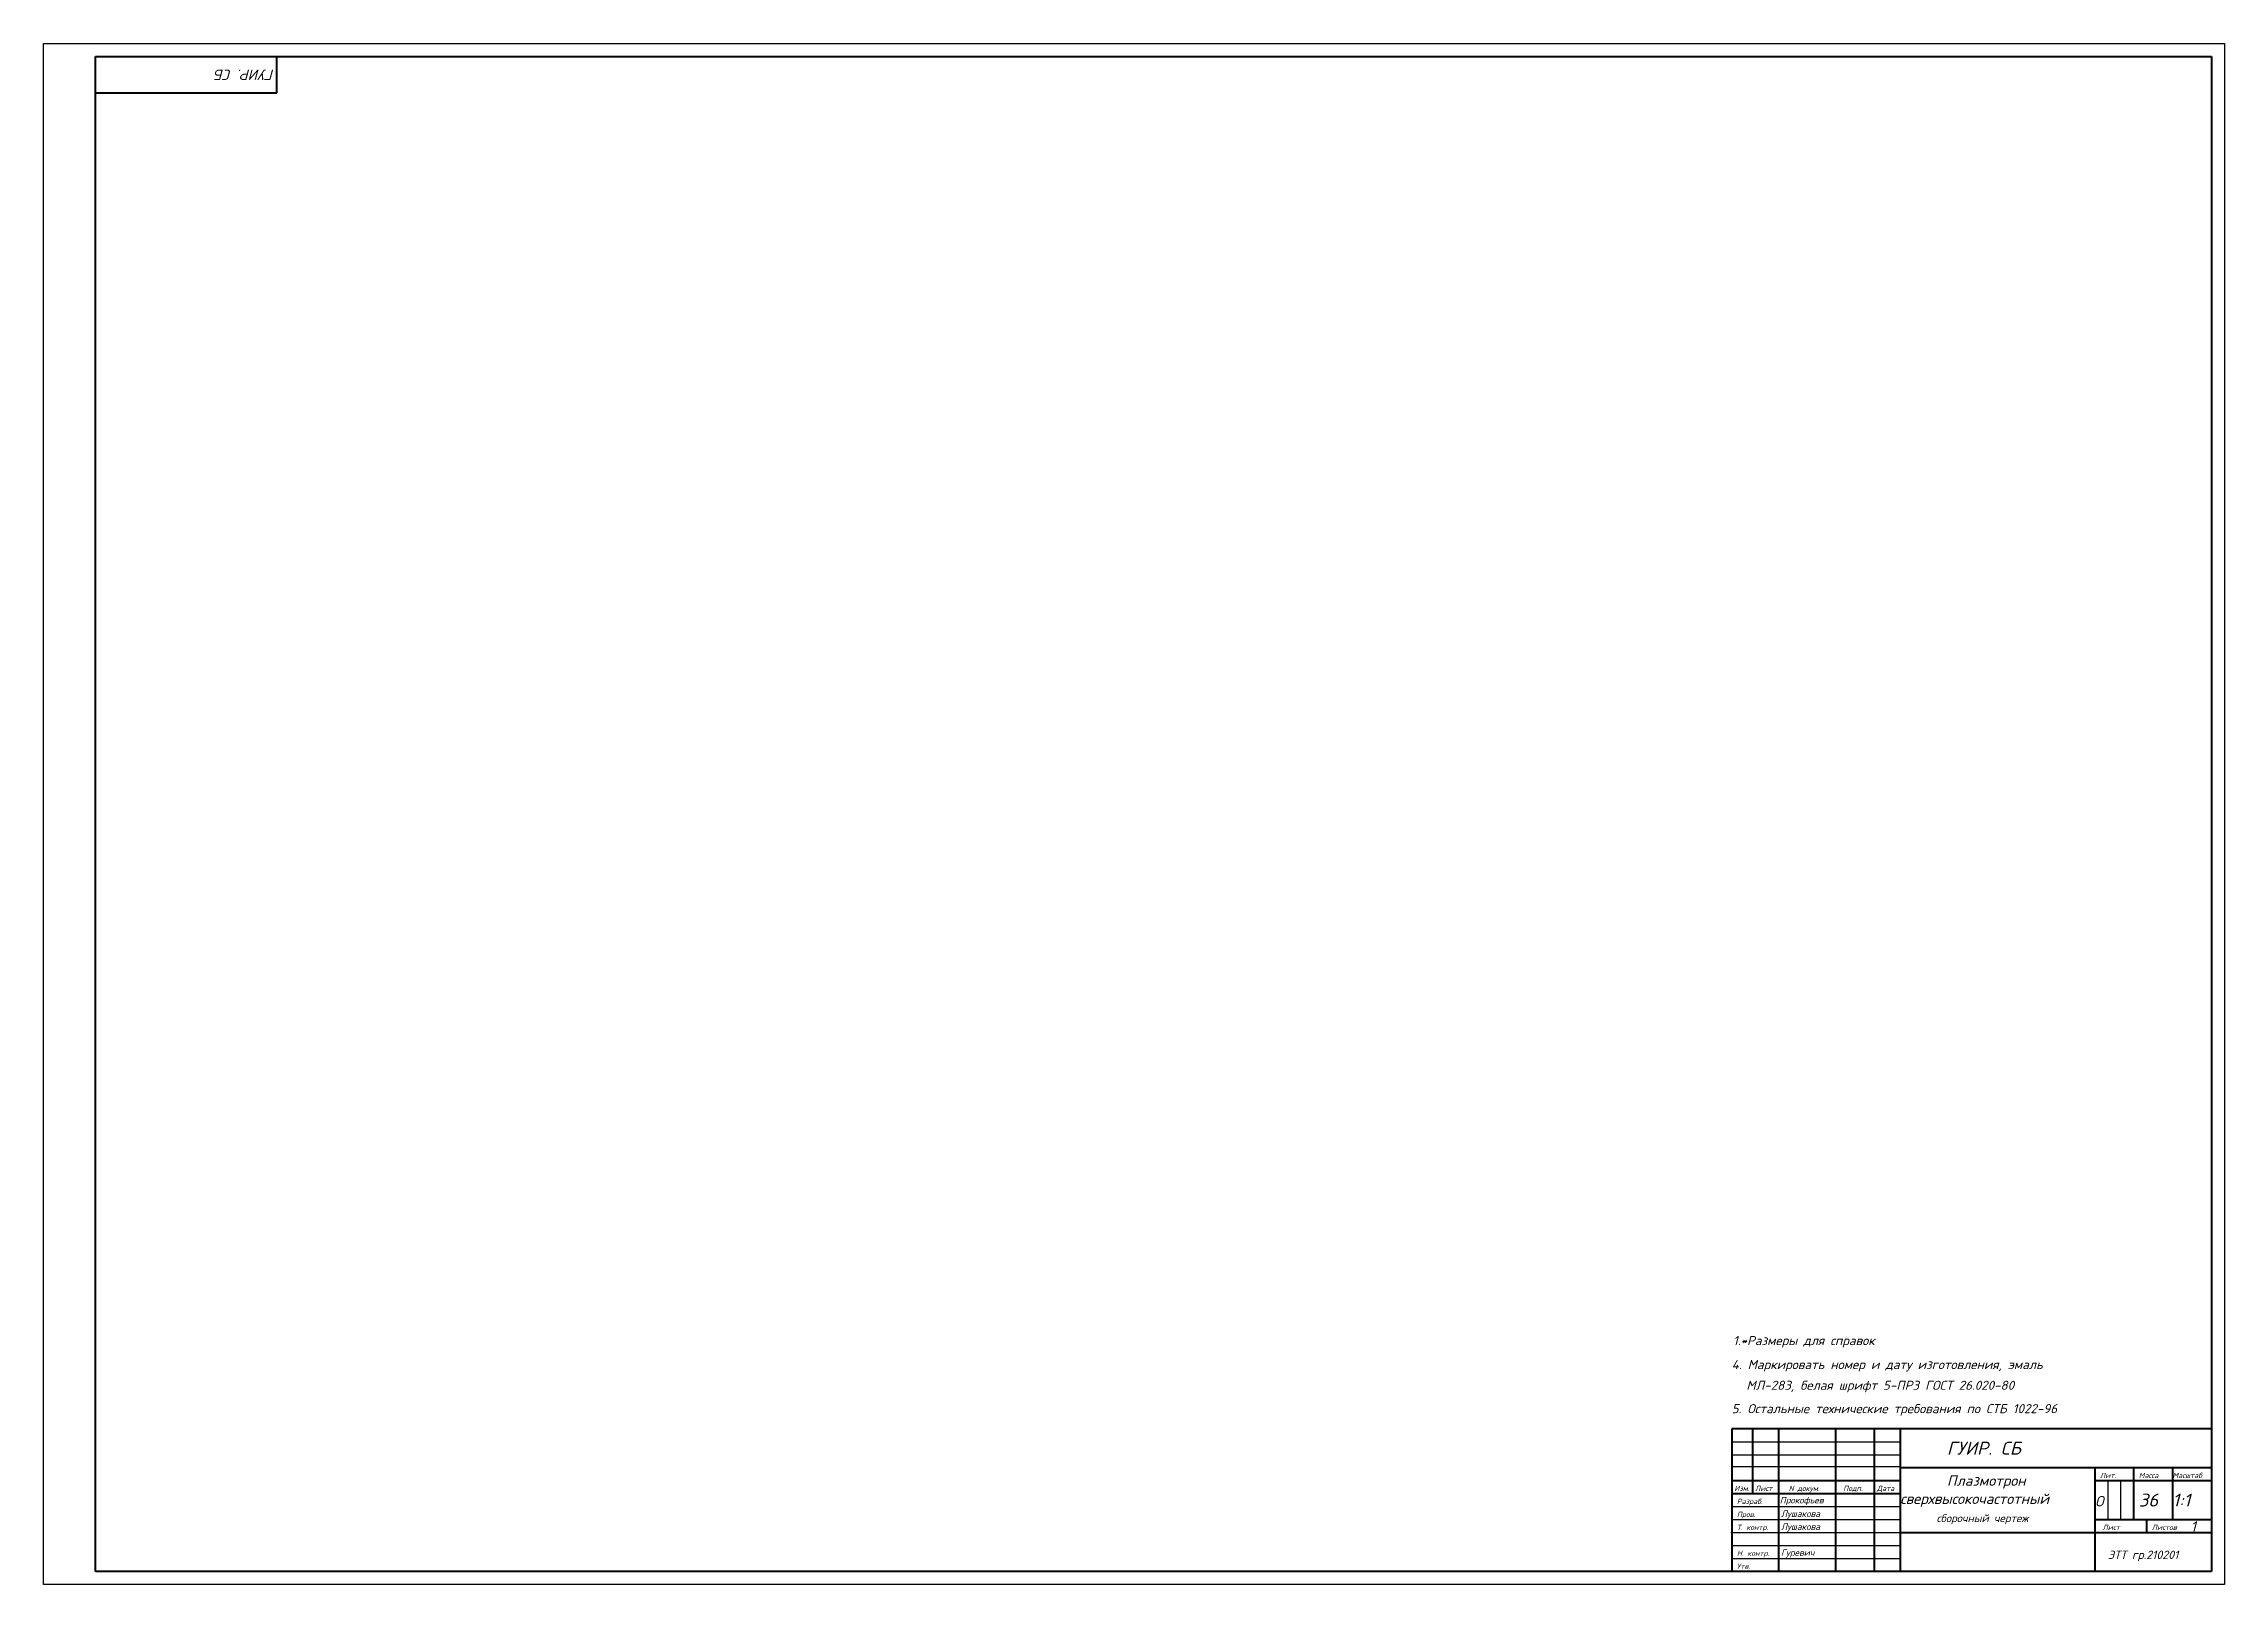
# Model space of a CAD drawing. Header units: millimetres. Extents: x 10739 to 32134, y 609 to 16625.
# Drawn here: x 30429 to 31270, y 2238 to 2832 of the extents above; entities that cross this region are included whole.
import ezdxf

# ---------------------------------------------------------------- set-up
doc = ezdxf.new("R2010")
doc.units = ezdxf.units.MM
for name, color, linetype in [('Razmer', 3, 'Continuous'), ('РАМКА', 7, 'Continuous'), ('Текст', 3, 'Continuous')]:
    doc.layers.add(name, color=color, linetype=linetype)
doc.styles.add('ADRF1', font='romans', dxfattribs={"oblique": 15})

msp = doc.modelspace()

# ---------------------------------------------------------------- texts
at = {"layer": 'Razmer', "color": 7, "style": 'ADRF1', "oblique": 15}
for s, height, p in [('1.*Размеры для справок', 3.5, (31080.54345, 2330.08957)), ('4. Маркировать номер и дату изготовления, эмаль', 3.5, (31079.99755, 2320.84293)), ('  МЛ-283, белая шрифт 5-ПР3 ГОСТ 26.020-80', 3.5, (31080.99755, 2312.84293)), ('5. Остальные технические требования по СТБ 1022-96', 3.5, (31079.99755, 2303.84293)), ('Плазмотрон', 4, (31162.99755, 2275.84293)), ('сверхвысокочастотный', 4, (31144.99755, 2268.84293)), ('сборочный чертеж', 3, (31158.99755, 2261.84293))]:
    msp.add_text(s, height=height, dxfattribs=at).set_placement(p)
at = {"layer": 'РАМКА', "color": 7, "style": 'ADRF1', "oblique": 15}
for s, p in [('Лит.', (31221.99755, 2278.84293)), ('Масса', (31236.99755, 2278.84293)), ('Масштаб', (31249.99755, 2278.84293)), ('Изм.', (31080.99755, 2273.84293)), ('Разраб.', (31081.99755, 2268.84293)), ('Лист', (31088.99755, 2273.84293)), ('N докум.', (31101.99755, 2273.84293)), ('Подп.', (31122.99755, 2273.84293)), ('Дата', (31135.99755, 2273.84293)), ('Пров.', (31081.99755, 2263.84293)), ('Т. контр.', (31081.99755, 2258.84293)), ('Лист', (31222.99755, 2258.84293)), ('Листов', (31241.99755, 2258.84293)), ('Утв.', (31081.99755, 2243.84293)), ('Н. контр.', (31081.99755, 2248.84293))]:
    msp.add_text(s, height=2, dxfattribs=at).set_placement(p)
at = {"layer": 'Текст', "color": 7, "style": 'ADRF1', "oblique": 15}
msp.add_text('ГУИР. СБ', height=4, rotation=180, dxfattribs=at).set_placement((30517.99755, 2821.84293))
for s, height, p in [('ГУИР. СБ', 5, (31162.99755, 2287.84293)), ('Прокофьев', 2.5, (31098.52851, 2269.06154)), ('О', 4, (31220.13203, 2267.91289)), ('36', 5, (31236.99755, 2267.84293)), ('1:1', 5, (31249.99755, 2267.84293)), ('Лушакова', 2.5, (31098.99755, 2263.84293)), ('Лушакова', 2.5, (31098.99755, 2258.84336)), ('1', 4, (31256.98486, 2258.17645)), ('Гуревич', 2.5, (31098.99755, 2248.84293)), ('ЭТТ гр.210201', 3.2, (31225.10465, 2247.63978))]:
    msp.add_text(s, height=height, dxfattribs=at).set_placement(p)

# ---------------------------------------------------------------- linework, layer by layer
at = {"layer": 'Razmer', "color": 7}
for p, q in [((30428.99755, 2237.84293), (30428.99755, 2831.84293)), ((30428.99755, 2831.84293), (31269.99755, 2831.84293)), ((31269.99755, 2831.84293), (31269.99755, 2237.84293)), ((30448.99755, 2237.84293), (30428.99755, 2237.84293)), ((31269.99755, 2237.84293), (30448.99755, 2237.84293)), ((31269.99755, 2242.84293), (31269.99755, 2237.84293))]:
    msp.add_line(p, q, dxfattribs=at)
at = {"layer": 'РАМКА', "color": 7, "lineweight": 60}
for p, q in [((30448.99755, 2826.84293), (31264.99755, 2826.84293)), ((30448.99755, 2242.84293), (30448.99755, 2826.84293)), ((30518.99755, 2812.84293), (30518.99755, 2826.84293)), ((31264.99755, 2826.84293), (31264.99755, 2242.84293)), ((30448.99755, 2812.84293), (30518.99755, 2812.84293)), ((31079.99755, 2297.84293), (31079.99755, 2242.84293)), ((31264.99755, 2297.84293), (31079.99755, 2297.84293)), ((31087.99755, 2297.84293), (31087.99755, 2272.84293)), ((31097.99755, 2297.84293), (31097.99755, 2242.84293)), ((31119.99755, 2297.84293), (31119.99755, 2242.84293)), ((31134.99755, 2297.84293), (31134.99755, 2242.84293)), ((31144.99755, 2297.84293), (31144.99755, 2242.84293)), ((31144.99755, 2282.84293), (31264.99755, 2282.84293)), ((31219.99755, 2282.84293), (31219.99755, 2242.84293)), ((31234.99755, 2282.84293), (31234.99755, 2262.84293)), ((31249.99755, 2282.84293), (31249.99755, 2262.84293)), ((31079.99755, 2277.84293), (31144.99755, 2277.84293)), ((31079.99755, 2272.84293), (31144.99755, 2272.84293)), ((31219.99755, 2277.84293), (31264.99755, 2277.84293)), ((31219.99755, 2262.84293), (31264.99755, 2262.84293)), ((31239.99755, 2262.84293), (31239.99755, 2257.84293)), ((31144.99755, 2257.84293), (31264.99755, 2257.84293)), ((31264.99755, 2242.84293), (30448.99755, 2242.84293))]:
    msp.add_line(p, q, dxfattribs=at)
at = {"layer": 'РАМКА', "color": 7}
for p, q in [((31079.99755, 2292.84293), (31144.99755, 2292.84293)), ((31079.99755, 2287.84293), (31144.99755, 2287.84293)), ((31080.04269, 2283.32975), (31145.04269, 2283.32975)), ((31224.99755, 2277.84293), (31224.99755, 2262.84293)), ((31229.99755, 2277.84293), (31229.99755, 2262.84293)), ((31079.99755, 2267.84293), (31144.99755, 2267.84293)), ((31079.99755, 2262.84293), (31144.99755, 2262.84293)), ((31079.71989, 2257.84336), (31144.71989, 2257.84336)), ((31079.99755, 2252.84293), (31144.99755, 2252.84293)), ((31079.99755, 2247.84293), (31144.99755, 2247.84293))]:
    msp.add_line(p, q, dxfattribs=at)

msp.set_redraw_order([(e.dxf.handle, doc.entitydb.next_handle()) for e in msp.query("TEXT MTEXT ATTDEF DIMENSION ARC_DIMENSION")])  # texts and dimensions are drawn at this point

doc.saveas('drawing.dxf')
